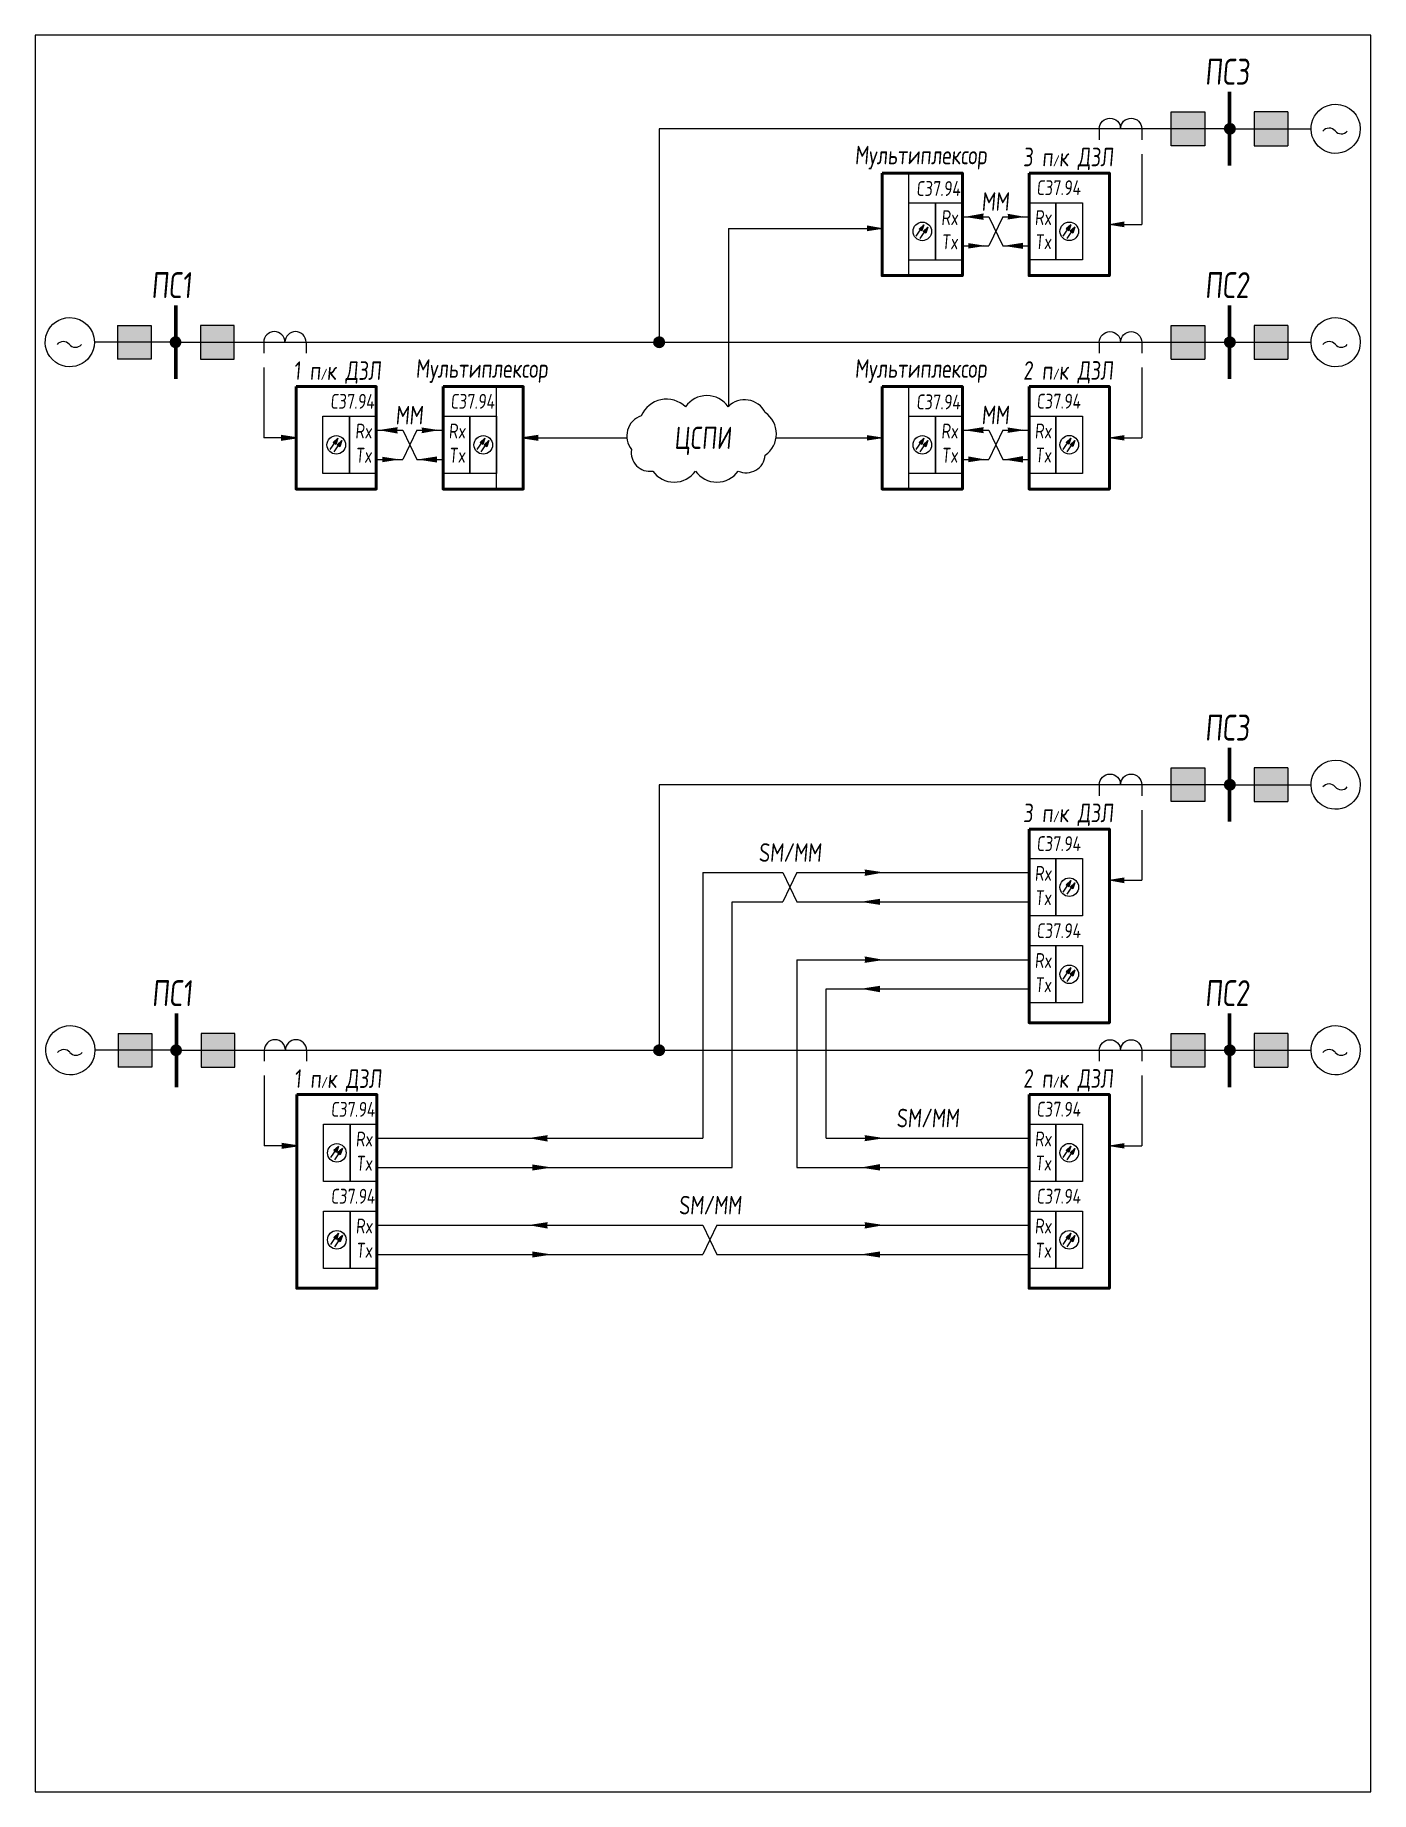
# Model space of a CAD drawing. Header units: millimetres. Extents: x 295 to 1122, y -11 to 225.
# Drawn here: x 510.6 to 690.6, y -11.3 to 225.4 of the extents above; entities that cross this region are included whole.
import ezdxf
from ezdxf.enums import TextEntityAlignment as Align

# ---------------------------------------------------------------- set-up
doc = ezdxf.new("R2010")
doc.units = ezdxf.units.MM
doc.layers.add('Невидимый', color=7, linetype='Continuous', lineweight=100, true_color=0xffffff, plot=False)
doc.styles.add('ИС РЗА', font='', dxfattribs={"width": 0.8, "oblique": 5, "height": 5})
doc.styles.get('ИС РЗА').set_extended_font_data('GOST type B')

msp = doc.modelspace()

# ---------------------------------------------------------------- texts
at = {"lineweight": 25, "style": 'ИС РЗА', "oblique": 5, "width": 0.8}
for s, height, p in [('MM', 2.5, (639.96, 203)), ('Rx', 2, (633.82, 200.82)), ('Rx', 2, (646.42, 200.84)), ('Tx', 2, (633.82, 197.56)), ('Tx', 2, (646.42, 197.58)), ('MM', 2.5, (560.98, 174.21)), ('MM', 2.5, (639.96, 174.23)), ('Rx', 2, (554.84, 172.06)), ('Rx', 2, (567.44, 172.06)), ('Rx', 2, (633.82, 172.06)), ('Rx', 2, (646.42, 172.08)), ('ЦСПИ', 3, (600.54, 171.15)), ('Tx', 2, (554.84, 168.8)), ('Tx', 2, (567.44, 168.8)), ('Tx', 2, (633.82, 168.8)), ('Tx', 2, (646.42, 168.82)), ('Rx', 2, (646.42, 112.45)), ('Tx', 2, (646.42, 109.18)), ('Rx', 2, (646.42, 100.71)), ('Tx', 2, (646.42, 97.44)), ('Rx', 2, (554.92, 76.64)), ('Rx', 2, (646.42, 76.66)), ('Tx', 2, (554.92, 73.38)), ('Tx', 2, (646.42, 73.4)), ('Rx', 2, (554.92, 64.92)), ('Rx', 2, (646.42, 64.92)), ('Tx', 2, (554.92, 61.66)), ('Tx', 2, (646.42, 61.66))]:
    msp.add_text(s, height=height, dxfattribs=at).set_placement(p, align=Align.MIDDLE_CENTER)
at = {"linetype": 'ByBlock', "char_height": 3.5, "attachment_point": 1, "style": 'ИС РЗА'}
for s, insert in [('ПС3', (668.18, 222.24)), ('ПС1', (526.19, 193.48)), ('ПС2', (668.18, 193.48)), ('ПС3', (668.18, 133.84)), ('ПС1', (526.27, 98.06)), ('ПС2', (668.18, 98.06))]:
    msp.add_mtext_dynamic_manual_height_columns(s, width=12.3102, gutter_width=12.35, heights=[3.41], dxfattribs=dict(at, insert=insert))
at = {"ltscale": 100, "char_height": 2.5, "attachment_point": 5, "style": 'ИС РЗА'}
for s, insert, width in [('Мультиплексор', (629.91, 208.92), 15.3624), ('3 п{\\H0.6000x;/}к ДЗЛ', (649.79, 208.74), 13.1932), ('1 п{\\H0.6000x;/}к ДЗЛ', (551.3, 179.95), 13.1932), ('Мультиплексор', (570.74, 180.15), 15.3624), ('Мультиплексор', (629.91, 180.15), 15.3624), ('2 п{\\H0.6000x;/}к ДЗЛ', (649.79, 179.97), 13.1932), ('3 п{\\H0.6000x;/}к ДЗЛ', (649.79, 120.34), 13.1932), ('1 п{\\H0.6000x;/}к ДЗЛ', (551.37, 84.53), 13.1932), ('2 п{\\H0.6000x;/}к ДЗЛ', (649.79, 84.55), 13.1932)]:
    msp.add_mtext(s, dxfattribs=dict(at, insert=insert, width=width))
at = {"lineweight": 25, "ltscale": 0.01, "attachment_point": 5, "style": 'ИС РЗА'}
for s, insert, char_height, width in [('\\pxqc;C37.94', (632.29, 204.75), 2, 8.1214), ('\\pxqc;C37.94', (648.49, 204.86), 2, 8.1214), ('\\pxqc;C37.94', (553.31, 176.07), 2, 8.1214), ('\\pxqc;C37.94', (569.52, 176.07), 2, 8.1214), ('\\pxqc;C37.94', (632.29, 175.99), 2, 8.1214), ('\\pxqc;C37.94', (648.49, 176.09), 2, 8.1214), ('\\pxqc;SM/MM', (612.29, 115.26), 2.5, 24.2862), ('\\pxqc;C37.94', (648.49, 116.46), 2, 8.1214), ('\\pxqc;C37.94', (648.49, 104.72), 2, 8.1214), ('\\pxqc;C37.94', (553.39, 80.65), 2, 8.1214), ('\\pxqc;SM/MM', (630.85, 79.48), 2.5, 24.2862), ('\\pxqc;C37.94', (648.49, 80.67), 2, 8.1214), ('\\pxqc;C37.94', (553.39, 68.94), 2, 8.1214), ('\\pxqc;SM/MM', (601.52, 67.74), 2.5, 24.2862), ('\\pxqc;C37.94', (648.49, 68.94), 2, 8.1214)]:
    msp.add_mtext(s, dxfattribs=dict(at, insert=insert, char_height=char_height, width=width))

# ---------------------------------------------------------------- blocks, each defined once
blk = doc.blocks.new('strelka')
at = {"ltscale": 0.01}
blk.add_hatch(color=256, dxfattribs=at).paths.add_polyline_path([(-515.7, -2087.8), (-513.8, -2087.8), (-514.7, -2091.4)])
for p, q in [((-515.7, -2087.8), (-513.8, -2087.8)), ((-514.7, -2091.4), (-515.7, -2087.8)), ((-514.7, -2091.4), (-513.8, -2087.8))]:
    blk.add_line(p, q, dxfattribs=at)

# ---------------------------------------------------------------- hatches: boundary and pattern name
at = {"true_color": 0xe7e8e9}
h = msp.add_hatch(color=254, dxfattribs=at)
h.dxf.hatch_style = 1
h.paths.add_polyline_path([(663.66, 215.07), (668.21, 215.07), (668.21, 210.52), (663.66, 210.52)])
at = {"linetype": 'Continuous'}
for points in [[(671.59, 213.6, 1), (671.59, 211.99, 1)], [(529.5, 184.83, -1), (529.5, 183.23, -1)], [(594.68, 184.84, 1), (594.68, 183.23, 1)], [(671.59, 184.83, 1), (671.59, 183.23, 1)], [(671.59, 125.2, 1), (671.59, 123.59, 1)], [(529.58, 89.41, -1), (529.58, 87.81, -1)], [(594.68, 89.42, 1), (594.68, 87.81, 1)], [(671.59, 89.41, 1), (671.59, 87.81, 1)]]:
    msp.add_hatch(color=256, dxfattribs=at).paths.add_polyline_path(points)
at = {"true_color": 0xe7e8e9}
h = msp.add_hatch(color=254, dxfattribs=at)
h.dxf.hatch_style = 1
h.paths.add_polyline_path([(674.86, 215.07), (674.86, 210.52), (679.41, 210.52), (679.41, 215.07)])
at = {"true_color": 0x000000}
h = msp.add_hatch(color=18, dxfattribs=at)
h.dxf.hatch_style = 1
h.paths.add_polyline_path([(638.38, 200.95), (636.36, 200.95), (638.38, 201.28)])
h.paths.add_polyline_path([(638.38, 200.63), (636.36, 200.95), (638.38, 200.95)])
h = msp.add_hatch(color=18, dxfattribs=at)
h.dxf.hatch_style = 1
h.paths.add_polyline_path([(641.68, 200.95), (643.7, 200.95), (641.68, 201.28)])
h.paths.add_polyline_path([(641.68, 200.63), (643.7, 200.95), (641.68, 200.95)])
h = msp.add_hatch(color=18, dxfattribs=at)
h.dxf.hatch_style = 1
h.paths.add_polyline_path([(622.7, 199.38), (624.72, 199.38), (622.7, 199.71)])
h.paths.add_polyline_path([(622.7, 199.05), (624.72, 199.38), (622.7, 199.38)])
h = msp.add_hatch(color=18, dxfattribs=at)
h.dxf.hatch_style = 1
h.paths.add_polyline_path([(657.36, 199.92), (655.34, 199.92), (657.36, 199.59)])
h.paths.add_polyline_path([(657.36, 200.25), (655.34, 199.92), (657.36, 199.92)])
h = msp.add_hatch(color=18, dxfattribs=at)
h.dxf.hatch_style = 1
h.paths.add_polyline_path([(636.36, 197.02), (638.38, 197.02), (636.36, 197.34)])
h.paths.add_polyline_path([(636.36, 196.69), (638.38, 197.02), (636.36, 197.02)])
h = msp.add_hatch(color=18, dxfattribs=at)
h.dxf.hatch_style = 1
h.paths.add_polyline_path([(643.7, 197.02), (641.68, 197.02), (643.7, 197.34)])
h.paths.add_polyline_path([(643.7, 196.69), (641.68, 197.02), (643.7, 197.02)])
at = {"true_color": 0xe7e8e9}
h = msp.add_hatch(color=254, dxfattribs=at)
h.dxf.hatch_style = 1
h.paths.add_polyline_path([(526.23, 186.31), (526.23, 181.76), (521.68, 181.76), (521.68, 186.31)])
h = msp.add_hatch(color=254, dxfattribs=at)
h.dxf.hatch_style = 1
h.paths.add_polyline_path([(537.42, 186.31), (532.87, 186.31), (532.87, 181.76), (537.42, 181.76)])
h = msp.add_hatch(color=254, dxfattribs=at)
h.dxf.hatch_style = 1
h.paths.add_polyline_path([(668.21, 186.31), (668.21, 181.76), (663.66, 181.76), (663.66, 186.31)])
h = msp.add_hatch(color=254, dxfattribs=at)
h.dxf.hatch_style = 1
h.paths.add_polyline_path([(674.86, 186.31), (674.86, 181.76), (679.41, 181.76), (679.41, 186.31)])
at = {"true_color": 0x000000}
h = msp.add_hatch(color=18, dxfattribs=at)
h.dxf.hatch_style = 1
h.paths.add_polyline_path([(543.73, 171.15), (545.75, 171.15), (543.73, 170.83)])
h.paths.add_polyline_path([(543.73, 171.48), (545.75, 171.15), (543.73, 171.15)])
h = msp.add_hatch(color=18, dxfattribs=at)
h.dxf.hatch_style = 1
h.paths.add_polyline_path([(559.4, 172.17), (557.38, 172.17), (559.4, 172.5)])
h.paths.add_polyline_path([(559.4, 171.84), (557.38, 172.17), (559.4, 172.17)])
h = msp.add_hatch(color=18, dxfattribs=at)
h.dxf.hatch_style = 1
h.paths.add_polyline_path([(562.71, 172.17), (564.73, 172.17), (562.71, 172.5)])
h.paths.add_polyline_path([(562.71, 171.84), (564.73, 172.17), (562.71, 172.17)])
h = msp.add_hatch(color=18, dxfattribs=at)
h.dxf.hatch_style = 1
h.paths.add_polyline_path([(578.38, 171.15), (576.36, 171.15), (578.38, 171.48)])
h.paths.add_polyline_path([(578.38, 170.83), (576.36, 171.15), (578.38, 171.15)])
h = msp.add_hatch(color=18, dxfattribs=at)
h.dxf.hatch_style = 1
h.paths.add_polyline_path([(622.7, 171.15), (624.72, 171.15), (622.7, 171.48)])
h.paths.add_polyline_path([(622.7, 170.83), (624.72, 171.15), (622.7, 171.15)])
h = msp.add_hatch(color=18, dxfattribs=at)
h.dxf.hatch_style = 1
h.paths.add_polyline_path([(638.38, 172.19), (636.36, 172.19), (638.38, 172.52)])
h.paths.add_polyline_path([(638.38, 171.86), (636.36, 172.19), (638.38, 172.19)])
h = msp.add_hatch(color=18, dxfattribs=at)
h.dxf.hatch_style = 1
h.paths.add_polyline_path([(641.68, 172.19), (643.7, 172.19), (641.68, 172.52)])
h.paths.add_polyline_path([(641.68, 171.86), (643.7, 172.19), (641.68, 172.19)])
h = msp.add_hatch(color=18, dxfattribs=at)
h.dxf.hatch_style = 1
h.paths.add_polyline_path([(657.36, 171.15), (655.34, 171.15), (657.36, 170.83)])
h.paths.add_polyline_path([(657.36, 171.48), (655.34, 171.15), (657.36, 171.15)])
h = msp.add_hatch(color=18, dxfattribs=at)
h.dxf.hatch_style = 1
h.paths.add_polyline_path([(557.38, 168.23), (559.4, 168.23), (557.38, 168.56)])
h.paths.add_polyline_path([(557.38, 167.91), (559.4, 168.23), (557.38, 168.23)])
h = msp.add_hatch(color=18, dxfattribs=at)
h.dxf.hatch_style = 1
h.paths.add_polyline_path([(564.73, 168.23), (562.71, 168.23), (564.73, 168.56)])
h.paths.add_polyline_path([(564.73, 167.91), (562.71, 168.23), (564.73, 168.23)])
h = msp.add_hatch(color=18, dxfattribs=at)
h.dxf.hatch_style = 1
h.paths.add_polyline_path([(636.36, 168.25), (638.38, 168.25), (636.36, 168.58)])
h.paths.add_polyline_path([(636.36, 167.92), (638.38, 168.25), (636.36, 168.25)])
h = msp.add_hatch(color=18, dxfattribs=at)
h.dxf.hatch_style = 1
h.paths.add_polyline_path([(643.7, 168.25), (641.68, 168.25), (643.7, 168.58)])
h.paths.add_polyline_path([(643.7, 167.92), (641.68, 168.25), (643.7, 168.25)])
at = {"true_color": 0xe7e8e9}
h = msp.add_hatch(color=254, dxfattribs=at)
h.dxf.hatch_style = 1
h.paths.add_polyline_path([(663.66, 126.68), (668.21, 126.68), (668.21, 122.13), (663.66, 122.13)])
h = msp.add_hatch(color=254, dxfattribs=at)
h.dxf.hatch_style = 1
h.paths.add_polyline_path([(674.86, 126.68), (674.86, 122.13), (679.41, 122.13), (679.41, 126.68)])
at = {"true_color": 0x000000}
h = msp.add_hatch(color=18, dxfattribs=at)
h.dxf.hatch_style = 1
h.paths.add_polyline_path([(622.41, 112.56), (624.43, 112.56), (622.41, 112.23)])
h.paths.add_polyline_path([(622.41, 112.89), (624.43, 112.56), (622.41, 112.56)])
h = msp.add_hatch(color=18, dxfattribs=at)
h.dxf.hatch_style = 1
h.paths.add_polyline_path([(657.36, 111.52), (655.34, 111.52), (657.36, 111.19)])
h.paths.add_polyline_path([(657.36, 111.85), (655.34, 111.52), (657.36, 111.52)])
h = msp.add_hatch(color=18, dxfattribs=at)
h.dxf.hatch_style = 1
h.paths.add_polyline_path([(624.43, 108.62), (622.41, 108.62), (624.43, 108.95)])
h.paths.add_polyline_path([(624.43, 108.29), (622.41, 108.62), (624.43, 108.62)])
h = msp.add_hatch(color=18, dxfattribs=at)
h.dxf.hatch_style = 1
h.paths.add_polyline_path([(622.41, 100.82), (624.43, 100.82), (622.41, 100.49)])
h.paths.add_polyline_path([(622.41, 101.15), (624.43, 100.82), (622.41, 100.82)])
h = msp.add_hatch(color=18, dxfattribs=at)
h.dxf.hatch_style = 1
h.paths.add_polyline_path([(624.43, 96.88), (622.41, 96.88), (624.43, 97.21)])
h.paths.add_polyline_path([(624.43, 96.55), (622.41, 96.88), (624.43, 96.88)])
at = {"true_color": 0xe7e8e9}
h = msp.add_hatch(color=254, dxfattribs=at)
h.dxf.hatch_style = 1
h.paths.add_polyline_path([(526.31, 90.89), (526.31, 86.34), (521.75, 86.34), (521.75, 90.89)])
h = msp.add_hatch(color=254, dxfattribs=at)
h.dxf.hatch_style = 1
h.paths.add_polyline_path([(532.95, 86.34), (537.5, 86.34), (537.5, 90.89), (532.95, 90.89)])
h = msp.add_hatch(color=254, dxfattribs=at)
h.dxf.hatch_style = 1
h.paths.add_polyline_path([(663.66, 90.89), (668.21, 90.89), (668.21, 86.34), (663.66, 86.34)])
h = msp.add_hatch(color=254, dxfattribs=at)
h.dxf.hatch_style = 1
h.paths.add_polyline_path([(674.86, 90.89), (674.86, 86.34), (679.41, 86.34), (679.41, 90.89)])
at = {"true_color": 0x000000}
h = msp.add_hatch(color=18, dxfattribs=at)
h.dxf.hatch_style = 1
h.paths.add_polyline_path([(543.81, 75.73), (545.83, 75.73), (543.81, 75.4)])
h.paths.add_polyline_path([(543.81, 76.06), (545.83, 75.73), (543.81, 75.73)])
h = msp.add_hatch(color=18, dxfattribs=at)
h.dxf.hatch_style = 1
h.paths.add_polyline_path([(579.62, 76.75), (577.6, 76.75), (579.62, 77.08)])
h.paths.add_polyline_path([(579.62, 76.42), (577.6, 76.75), (579.62, 76.75)])
h = msp.add_hatch(color=18, dxfattribs=at)
h.dxf.hatch_style = 1
h.paths.add_polyline_path([(622.41, 76.77), (624.43, 76.77), (622.41, 76.44)])
h.paths.add_polyline_path([(622.41, 77.1), (624.43, 76.77), (622.41, 76.77)])
h = msp.add_hatch(color=18, dxfattribs=at)
h.dxf.hatch_style = 1
h.paths.add_polyline_path([(657.36, 75.73), (655.34, 75.73), (657.36, 75.4)])
h.paths.add_polyline_path([(657.36, 76.06), (655.34, 75.73), (657.36, 75.73)])
h = msp.add_hatch(color=18, dxfattribs=at)
h.dxf.hatch_style = 1
h.paths.add_polyline_path([(577.6, 72.81), (579.62, 72.81), (577.6, 72.48)])
h.paths.add_polyline_path([(577.6, 73.14), (579.62, 72.81), (577.6, 72.81)])
h = msp.add_hatch(color=18, dxfattribs=at)
h.dxf.hatch_style = 1
h.paths.add_polyline_path([(624.43, 72.83), (622.41, 72.83), (624.43, 73.16)])
h.paths.add_polyline_path([(624.43, 72.5), (622.41, 72.83), (624.43, 72.83)])
h = msp.add_hatch(color=18, dxfattribs=at)
h.dxf.hatch_style = 1
h.paths.add_polyline_path([(579.62, 65.03), (577.6, 65.03), (579.62, 65.36)])
h.paths.add_polyline_path([(579.62, 64.7), (577.6, 65.03), (579.62, 65.03)])
h = msp.add_hatch(color=18, dxfattribs=at)
h.dxf.hatch_style = 1
h.paths.add_polyline_path([(622.41, 65.03), (624.43, 65.03), (622.41, 64.7)])
h.paths.add_polyline_path([(622.41, 65.36), (624.43, 65.03), (622.41, 65.03)])
h = msp.add_hatch(color=18, dxfattribs=at)
h.dxf.hatch_style = 1
h.paths.add_polyline_path([(577.6, 61.09), (579.62, 61.09), (577.6, 60.77)])
h.paths.add_polyline_path([(577.6, 61.42), (579.62, 61.09), (577.6, 61.09)])
h = msp.add_hatch(color=18, dxfattribs=at)
h.dxf.hatch_style = 1
h.paths.add_polyline_path([(624.43, 61.09), (622.41, 61.09), (624.43, 61.42)])
h.paths.add_polyline_path([(624.43, 60.77), (622.41, 61.09), (624.43, 61.09)])

# ---------------------------------------------------------------- linework, layer by layer
at = {"linetype": 'Continuous', "lineweight": 60}
for p, q in [((671.54, 217.76), (671.54, 207.84)), ((529.55, 188.99), (529.55, 179.08)), ((671.54, 188.99), (671.54, 179.08)), ((671.54, 129.36), (671.54, 119.44)), ((529.63, 93.57), (529.63, 83.66)), ((671.54, 93.57), (671.54, 83.66))]:
    msp.add_line(p, q, dxfattribs=at)
at = {"linetype": 'Continuous'}
for p, q in [((663.66, 210.52), (663.66, 215.07)), ((663.66, 215.07), (668.21, 215.07)), ((663.66, 210.52), (663.66, 215.07)), ((663.66, 215.07), (668.21, 215.07)), ((668.21, 215.07), (668.21, 210.52)), ((668.21, 215.07), (668.21, 210.52)), ((674.86, 215.07), (674.86, 210.52)), ((679.41, 215.07), (674.86, 215.07)), ((674.86, 215.07), (674.86, 210.52)), ((679.41, 215.07), (674.86, 215.07)), ((679.41, 215.07), (679.41, 210.52)), ((671.57, 212.11), (671.57, 212.11)), ((671.57, 212.11), (671.57, 212.11)), ((668.21, 210.52), (663.66, 210.52)), ((668.21, 210.52), (663.66, 210.52)), ((674.86, 210.52), (679.41, 210.52)), ((674.86, 210.52), (679.41, 210.52)), ((521.68, 186.31), (526.23, 186.31)), ((521.68, 186.31), (526.23, 186.31)), ((521.68, 186.31), (521.68, 181.76)), ((526.23, 186.31), (526.23, 181.76)), ((526.23, 186.31), (526.23, 181.76)), ((532.87, 186.31), (532.87, 181.76)), ((537.42, 186.31), (532.87, 186.31)), ((532.87, 186.31), (532.87, 181.76)), ((537.42, 186.31), (532.87, 186.31)), ((537.42, 181.76), (537.42, 186.31)), ((537.42, 181.76), (537.42, 186.31)), ((663.66, 181.76), (663.66, 186.31)), ((663.66, 186.31), (668.21, 186.31)), ((663.66, 181.76), (663.66, 186.31)), ((663.66, 186.31), (668.21, 186.31)), ((668.21, 186.31), (668.21, 181.76)), ((668.21, 186.31), (668.21, 181.76)), ((674.86, 186.31), (674.86, 181.76)), ((679.41, 186.31), (674.86, 186.31)), ((674.86, 186.31), (674.86, 181.76)), ((679.41, 186.31), (674.86, 186.31)), ((679.41, 186.31), (679.41, 181.76)), ((529.52, 183.34), (529.52, 183.34)), ((529.52, 183.34), (529.52, 183.34)), ((594.66, 183.35), (594.66, 183.35)), ((594.66, 183.35), (594.66, 183.35)), ((671.57, 183.34), (671.57, 183.34)), ((671.57, 183.34), (671.57, 183.34)), ((526.23, 181.76), (521.68, 181.76)), ((526.23, 181.76), (521.68, 181.76)), ((532.87, 181.76), (537.42, 181.76)), ((532.87, 181.76), (537.42, 181.76)), ((663.66, 181.76), (668.21, 181.76)), ((674.86, 181.76), (679.41, 181.76)), ((674.86, 181.76), (679.41, 181.76)), ((663.66, 122.13), (663.66, 126.68)), ((663.66, 126.68), (668.21, 126.68)), ((663.66, 122.13), (663.66, 126.68)), ((663.66, 126.68), (668.21, 126.68)), ((668.21, 126.68), (668.21, 122.13)), ((668.21, 126.68), (668.21, 122.13)), ((674.86, 126.68), (674.86, 122.13)), ((679.41, 126.68), (674.86, 126.68)), ((674.86, 126.68), (674.86, 122.13)), ((679.41, 126.68), (674.86, 126.68)), ((679.41, 126.68), (679.41, 122.13)), ((671.57, 123.71), (671.57, 123.71)), ((671.57, 123.71), (671.57, 123.71)), ((668.21, 122.13), (663.66, 122.13)), ((668.21, 122.13), (663.66, 122.13)), ((674.86, 122.13), (679.41, 122.13)), ((674.86, 122.13), (679.41, 122.13)), ((521.75, 90.89), (526.31, 90.89)), ((521.75, 90.89), (526.31, 90.89)), ((521.75, 90.89), (521.75, 86.34)), ((526.31, 90.89), (526.31, 86.34)), ((526.31, 90.89), (526.31, 86.34)), ((532.95, 90.89), (532.95, 86.34)), ((537.5, 90.89), (532.95, 90.89)), ((532.95, 90.89), (532.95, 86.34)), ((537.5, 90.89), (532.95, 90.89)), ((537.5, 86.34), (537.5, 90.89)), ((537.5, 86.34), (537.5, 90.89)), ((663.66, 86.34), (663.66, 90.89)), ((663.66, 90.89), (668.21, 90.89)), ((663.66, 86.34), (663.66, 90.89)), ((663.66, 90.89), (668.21, 90.89)), ((668.21, 90.89), (668.21, 86.34)), ((668.21, 90.89), (668.21, 86.34)), ((674.86, 90.89), (674.86, 86.34)), ((679.41, 90.89), (674.86, 90.89)), ((674.86, 90.89), (674.86, 86.34)), ((679.41, 90.89), (674.86, 90.89)), ((679.41, 90.89), (679.41, 86.34)), ((529.6, 87.92), (529.6, 87.92)), ((529.6, 87.92), (529.6, 87.92)), ((594.66, 87.93), (594.66, 87.93)), ((594.66, 87.93), (594.66, 87.93)), ((671.57, 87.92), (671.57, 87.92)), ((671.57, 87.92), (671.57, 87.92)), ((526.31, 86.34), (521.75, 86.34)), ((526.31, 86.34), (521.75, 86.34)), ((532.95, 86.34), (537.5, 86.34)), ((532.95, 86.34), (537.5, 86.34)), ((668.21, 86.34), (663.66, 86.34)), ((668.21, 86.34), (663.66, 86.34)), ((674.86, 86.34), (679.41, 86.34)), ((674.86, 86.34), (679.41, 86.34))]:
    msp.add_line(p, q, dxfattribs=at)
for p, q in [((671.57, 212.8), (594.68, 212.8)), ((594.68, 212.8), (594.68, 184.04)), ((671.54, 212.8), (682.53, 212.8)), ((659.71, 209.37), (659.71, 199.92)), ((628.33, 193.01), (628.33, 206.83)), ((638.38, 201.28), (636.36, 200.95)), ((641.68, 201.28), (643.7, 200.95)), ((604, 199.38), (624.72, 199.38)), ((604, 199.38), (604, 175.35)), ((622.7, 199.71), (624.72, 199.38)), ((624.72, 199.38), (622.7, 199.05)), ((629.32, 198.32), (630.36, 199.85)), ((629.85, 198.01), (630.89, 199.54)), ((635.53, 200.95), (639.09, 200.95)), ((636.36, 200.95), (638.38, 200.63)), ((639.09, 200.95), (640.97, 197.02)), ((640.97, 200.95), (639.09, 197.02)), ((640.97, 200.95), (644.53, 200.95)), ((643.7, 200.95), (641.68, 200.63)), ((649.13, 198.34), (650.17, 199.87)), ((649.65, 198.03), (650.69, 199.56)), ((655.34, 199.92), (657.36, 200.25)), ((657.36, 199.59), (655.34, 199.92)), ((655.82, 199.92), (659.71, 199.92)), ((635.53, 197.02), (639.09, 197.02)), ((636.36, 197.34), (638.38, 197.02)), ((638.38, 197.02), (636.36, 196.69)), ((640.97, 197.02), (644.53, 197.02)), ((643.7, 197.34), (641.68, 197.02)), ((641.68, 197.02), (643.7, 196.69)), ((529.55, 184.04), (518.56, 184.04)), ((529.55, 184.04), (671.54, 184.04)), ((671.54, 184.04), (682.53, 184.04)), ((541.38, 180.61), (541.38, 171.15)), ((659.71, 180.61), (659.71, 171.15)), ((572.76, 164.25), (572.76, 178.06)), ((628.33, 164.25), (628.33, 178.06)), ((545.26, 171.15), (541.38, 171.15)), ((545.75, 171.15), (543.73, 171.48)), ((543.73, 170.83), (545.75, 171.15)), ((550.35, 169.56), (551.39, 171.08)), ((550.87, 169.25), (551.91, 170.78)), ((556.56, 172.17), (560.12, 172.17)), ((559.4, 172.5), (557.38, 172.17)), ((557.38, 172.17), (559.4, 171.84)), ((560.12, 172.17), (562, 168.23)), ((562, 172.17), (560.12, 168.23)), ((562, 172.17), (565.56, 172.17)), ((562.71, 172.5), (564.73, 172.17)), ((564.73, 172.17), (562.71, 171.84)), ((570.15, 169.56), (571.19, 171.08)), ((570.68, 169.25), (571.72, 170.78)), ((578.38, 171.48), (576.36, 171.15)), ((576.36, 171.15), (590.32, 171.15)), ((576.36, 171.15), (578.38, 170.83)), ((610.43, 171.15), (624.72, 171.15)), ((622.7, 171.48), (624.72, 171.15)), ((624.72, 171.15), (622.7, 170.83)), ((629.32, 169.56), (630.36, 171.08)), ((629.85, 169.25), (630.89, 170.78)), ((635.53, 172.19), (639.09, 172.19)), ((638.38, 172.52), (636.36, 172.19)), ((636.36, 172.19), (638.38, 171.86)), ((639.09, 172.19), (640.97, 168.25)), ((640.97, 172.19), (639.09, 168.25)), ((640.97, 172.19), (644.53, 172.19)), ((641.68, 172.52), (643.7, 172.19)), ((643.7, 172.19), (641.68, 171.86)), ((649.13, 169.58), (650.17, 171.1)), ((649.65, 169.27), (650.69, 170.8)), ((655.34, 171.15), (657.36, 171.48)), ((657.36, 170.83), (655.34, 171.15)), ((655.82, 171.15), (659.71, 171.15)), ((556.56, 168.23), (560.12, 168.23)), ((557.38, 168.56), (559.4, 168.23)), ((559.4, 168.23), (557.38, 167.91)), ((562, 168.23), (565.56, 168.23)), ((564.73, 168.56), (562.71, 168.23)), ((562.71, 168.23), (564.73, 167.91)), ((635.53, 168.25), (639.09, 168.25)), ((636.36, 168.58), (638.38, 168.25)), ((638.38, 168.25), (636.36, 167.92)), ((640.97, 168.25), (644.53, 168.25)), ((643.7, 168.58), (641.68, 168.25)), ((641.68, 168.25), (643.7, 167.92)), ((671.54, 124.4), (594.68, 124.4)), ((594.68, 124.4), (594.68, 88.61)), ((671.54, 124.4), (682.53, 124.4)), ((659.71, 120.97), (659.71, 111.52)), ((600.58, 112.56), (600.58, 76.75)), ((600.58, 112.56), (611.35, 112.56)), ((611.35, 112.56), (613.23, 108.62)), ((613.23, 112.56), (611.35, 108.62)), ((613.23, 112.56), (644.53, 112.56)), ((624.43, 112.56), (622.41, 112.89)), ((622.41, 112.23), (624.43, 112.56)), ((649.13, 109.94), (650.17, 111.47)), ((655.34, 111.52), (657.36, 111.85)), ((657.36, 111.19), (655.34, 111.52)), ((655.82, 111.52), (659.71, 111.52)), ((624.43, 108.95), (622.41, 108.62)), ((649.65, 109.63), (650.69, 111.16)), ((604.52, 72.81), (604.52, 108.62)), ((604.52, 108.62), (611.35, 108.62)), ((613.23, 108.62), (644.53, 108.62)), ((622.41, 108.62), (624.43, 108.29)), ((613.23, 100.82), (644.53, 100.82)), ((613.23, 100.82), (613.23, 72.83)), ((624.43, 100.82), (622.41, 101.15)), ((622.41, 100.49), (624.43, 100.82)), ((649.13, 98.2), (650.17, 99.73)), ((624.43, 97.21), (622.41, 96.88)), ((649.65, 97.89), (650.69, 99.42)), ((617.17, 96.88), (644.53, 96.88)), ((617.17, 76.77), (617.17, 96.88)), ((622.41, 96.88), (624.43, 96.55)), ((529.63, 88.61), (518.64, 88.61)), ((529.63, 88.61), (671.57, 88.61)), ((671.54, 88.61), (682.53, 88.61)), ((541.46, 85.19), (541.46, 75.73)), ((659.71, 85.19), (659.71, 75.73)), ((545.83, 75.73), (543.81, 76.06)), ((556.63, 76.75), (600.58, 76.75)), ((579.62, 77.08), (577.6, 76.75)), ((577.6, 76.75), (579.62, 76.42)), ((617.17, 76.77), (644.53, 76.77)), ((624.43, 76.77), (622.41, 77.1)), ((622.41, 76.44), (624.43, 76.77)), ((655.34, 75.73), (657.36, 76.06)), ((545.34, 75.73), (541.46, 75.73)), ((543.81, 75.4), (545.83, 75.73)), ((550.43, 74.14), (551.47, 75.66)), ((550.95, 73.83), (551.99, 75.36)), ((649.13, 74.16), (650.17, 75.68)), ((649.65, 73.85), (650.69, 75.37)), ((657.36, 75.4), (655.34, 75.73)), ((655.82, 75.73), (659.71, 75.73)), ((556.63, 72.81), (604.52, 72.81)), ((579.62, 72.81), (577.6, 73.14)), ((577.6, 72.48), (579.62, 72.81)), ((613.23, 72.83), (644.53, 72.83)), ((624.43, 73.16), (622.41, 72.83)), ((622.41, 72.83), (624.43, 72.5)), ((550.43, 62.42), (551.47, 63.94)), ((556.63, 65.03), (600.58, 65.03)), ((579.62, 65.36), (577.6, 65.03)), ((577.6, 65.03), (579.62, 64.7)), ((600.58, 65.03), (602.46, 61.09)), ((602.46, 65.03), (600.58, 61.09)), ((602.46, 65.03), (644.53, 65.03)), ((624.43, 65.03), (622.41, 65.36)), ((622.41, 64.7), (624.43, 65.03)), ((649.13, 62.42), (650.17, 63.94)), ((550.95, 62.11), (551.99, 63.64)), ((649.65, 62.11), (650.69, 63.64)), ((556.63, 61.09), (600.58, 61.09)), ((579.62, 61.09), (577.6, 61.42)), ((577.6, 60.77), (579.62, 61.09)), ((602.46, 61.09), (644.53, 61.09)), ((624.43, 61.42), (622.41, 61.09)), ((622.41, 61.09), (624.43, 60.77))]:
    msp.add_line(p, q)
at = {"color": 0}
for p, q in [((653.99, 212.8), (653.99, 211.31)), ((659.71, 212.8), (659.71, 211.31)), ((541.38, 184.04), (541.38, 182.55)), ((547.09, 184.04), (547.09, 182.55)), ((653.99, 184.04), (653.99, 182.55)), ((659.71, 184.04), (659.71, 182.55)), ((653.99, 124.4), (653.99, 122.92)), ((659.71, 124.4), (659.71, 122.92)), ((541.46, 88.61), (541.46, 87.13)), ((547.17, 88.61), (547.17, 87.13)), ((653.99, 88.61), (653.99, 87.13)), ((659.71, 88.61), (659.71, 87.13))]:
    msp.add_line(p, q, dxfattribs=at)
at = {"color": 18, "lineweight": 50, "ltscale": 100, "true_color": 0x000000}
for points in [[(624.72, 206.83), (635.53, 206.83), (635.53, 193.01), (624.72, 193.01)], [(644.53, 206.83), (655.34, 206.83), (655.34, 193.01), (644.53, 193.01)], [(545.75, 178.06), (556.56, 178.06), (556.56, 164.25), (545.75, 164.25)], [(565.56, 178.06), (576.36, 178.06), (576.36, 164.25), (565.56, 164.25)], [(624.72, 178.06), (635.53, 178.06), (635.53, 164.25), (624.72, 164.25)], [(644.53, 178.06), (655.34, 178.06), (655.34, 164.25), (644.53, 164.25)], [(644.53, 118.43), (655.34, 118.43), (655.34, 92.32), (644.53, 92.32)], [(545.83, 82.64), (556.63, 82.64), (556.63, 56.53), (545.83, 56.53)], [(644.53, 82.64), (655.34, 82.64), (655.34, 56.53), (644.53, 56.53)]]:
    msp.add_lwpolyline(points, close=True, dxfattribs=at)
at = {"lineweight": 25}
for points in [[(631.93, 195.11), (628.33, 195.11), (628.33, 202.82), (631.93, 202.82)], [(635.53, 195.11), (631.93, 195.11), (631.93, 202.82), (635.53, 202.82)], [(648.13, 195.13), (644.53, 195.13), (644.53, 202.84), (648.13, 202.84)], [(651.73, 195.13), (648.13, 195.13), (648.13, 202.84), (651.73, 202.84)], [(552.95, 166.34), (549.35, 166.34), (549.35, 174.06), (552.95, 174.06)], [(556.56, 166.34), (552.95, 166.34), (552.95, 174.06), (556.56, 174.06)], [(569.16, 166.34), (565.56, 166.34), (565.56, 174.06), (569.16, 174.06)], [(572.76, 166.34), (569.16, 166.34), (569.16, 174.06), (572.76, 174.06)], [(631.93, 166.34), (628.33, 166.34), (628.33, 174.06), (631.93, 174.06)], [(635.53, 166.34), (631.93, 166.34), (631.93, 174.06), (635.53, 174.06)], [(648.13, 166.36), (644.53, 166.36), (644.53, 174.08), (648.13, 174.08)], [(651.73, 166.36), (648.13, 166.36), (648.13, 174.08), (651.73, 174.08)], [(648.13, 106.73), (644.53, 106.73), (644.53, 114.45), (648.13, 114.45)], [(651.73, 106.73), (648.13, 106.73), (648.13, 114.45), (651.73, 114.45)], [(648.13, 94.99), (644.53, 94.99), (644.53, 102.71), (648.13, 102.71)], [(651.73, 94.99), (648.13, 94.99), (648.13, 102.71), (651.73, 102.71)], [(553.03, 70.92), (549.43, 70.92), (549.43, 78.64), (553.03, 78.64)], [(556.63, 70.92), (553.03, 70.92), (553.03, 78.64), (556.63, 78.64)], [(648.13, 70.94), (644.53, 70.94), (644.53, 78.66), (648.13, 78.66)], [(651.73, 70.94), (648.13, 70.94), (648.13, 78.66), (651.73, 78.66)], [(553.03, 59.2), (549.43, 59.2), (549.43, 66.92), (553.03, 66.92)], [(556.63, 59.2), (553.03, 59.2), (553.03, 66.92), (556.63, 66.92)], [(648.13, 59.2), (644.53, 59.2), (644.53, 66.92), (648.13, 66.92)], [(651.73, 59.2), (648.13, 59.2), (648.13, 66.92), (651.73, 66.92)]]:
    msp.add_lwpolyline(points, close=True, dxfattribs=at)
msp.add_lwpolyline([(592.25, 174.11, 0.520567), (590.95, 169.58, 0.520567), (593.81, 166.68, 0.520567), (599.57, 166.68, 0.520567), (605.33, 166.68, 0.520567), (608.97, 168.8, 0.520567), (608.97, 174.56, 0.520567), (603.98, 175.34, 0.520567), (598.22, 175.34, 0.520567)], format="xyb", close=True)
for centre in [(630.14, 198.97), (649.94, 198.98), (551.16, 170.2), (570.97, 170.2), (630.14, 170.2), (649.94, 170.22), (649.94, 110.59), (649.94, 98.85), (551.24, 74.78), (649.94, 74.8), (551.24, 63.06), (649.94, 63.06)]:
    msp.add_circle(centre, 1.25)
at = {"color": 0, "extrusion": (0, 0, -1)}
for centre in [(-655.42, 212.8), (-658.28, 212.8), (-655.42, 184.04), (-658.28, 184.04), (-655.42, 124.4), (-658.28, 124.4), (-655.42, 88.61), (-658.28, 88.61)]:
    msp.add_arc(centre, 1.43, 0, 180, dxfattribs=at)
at = {"lineweight": 25, "ltscale": 100}
for centre, start, end in [((684.96, 211.83), 40.3079, 141.7009), ((686.6, 213.18), 218.2991, 319.6921), ((514.37, 183.07), 40.3079, 141.7009), ((516.01, 184.41), 218.2991, 319.6921), ((684.96, 183.07), 40.3079, 141.7009), ((686.6, 184.41), 218.2991, 319.6921), ((684.96, 123.44), 40.3079, 141.7009), ((686.6, 124.78), 218.2991, 319.6921), ((514.45, 87.65), 40.3079, 141.7009), ((516.09, 88.99), 218.2991, 319.6921), ((684.96, 87.65), 40.3079, 141.7009), ((686.6, 88.99), 218.2991, 319.6921)]:
    msp.add_arc(centre, 1.06, start, end, dxfattribs=at)
at = {"color": 0}
for centre in [(542.81, 184.04), (545.67, 184.04), (542.89, 88.61), (545.74, 88.61)]:
    msp.add_arc(centre, 1.43, 0, 180, dxfattribs=at)
at = {"linetype": 'Continuous'}
for points in [[(683.5, 210.46), (681.42, 212.54), (682.89, 216.11), (685.84, 216.11)], [(685.84, 216.11), (687.67, 216.11), (689.15, 214.62), (689.15, 212.8)], [(671.57, 212.11), (670.95, 212.11), (670.64, 212.85), (671.08, 213.29)], [(671.57, 212.11), (670.95, 212.11), (670.64, 212.85), (671.08, 213.29)], [(671.08, 213.29), (671.52, 213.72), (672.26, 213.41), (672.26, 212.8)], [(671.08, 213.29), (671.52, 213.72), (672.26, 213.41), (672.26, 212.8)], [(672.26, 212.8), (672.26, 212.42), (671.95, 212.11), (671.57, 212.11)], [(672.26, 212.8), (672.26, 212.42), (671.95, 212.11), (671.57, 212.11)], [(689.15, 212.8), (689.15, 209.85), (685.59, 208.37), (683.5, 210.46)], [(512.91, 181.69), (510.83, 183.78), (512.3, 187.35), (515.25, 187.35)], [(515.25, 187.35), (517.08, 187.35), (518.56, 185.86), (518.56, 184.04)], [(683.5, 181.69), (681.42, 183.78), (682.89, 187.35), (685.84, 187.35)], [(685.84, 187.35), (687.67, 187.35), (689.15, 185.86), (689.15, 184.04)], [(530, 184.52), (529.57, 184.96), (528.83, 184.65), (528.83, 184.04)], [(530, 184.52), (529.57, 184.96), (528.83, 184.65), (528.83, 184.04)], [(594.18, 184.53), (594.61, 184.96), (595.35, 184.66), (595.35, 184.04)], [(594.18, 184.53), (594.61, 184.96), (595.35, 184.66), (595.35, 184.04)], [(671.08, 184.52), (671.52, 184.96), (672.26, 184.65), (672.26, 184.04)], [(671.08, 184.52), (671.52, 184.96), (672.26, 184.65), (672.26, 184.04)], [(518.56, 184.04), (518.56, 181.09), (515, 179.61), (512.91, 181.69)], [(528.83, 184.04), (528.83, 183.65), (529.14, 183.34), (529.52, 183.34)], [(528.83, 184.04), (528.83, 183.65), (529.14, 183.34), (529.52, 183.34)], [(529.52, 183.34), (530.13, 183.34), (530.45, 184.09), (530, 184.52)], [(529.52, 183.34), (530.13, 183.34), (530.45, 184.09), (530, 184.52)], [(594.66, 183.35), (594.05, 183.35), (593.73, 184.09), (594.18, 184.53)], [(594.66, 183.35), (594.05, 183.35), (593.73, 184.09), (594.18, 184.53)], [(595.35, 184.04), (595.35, 183.66), (595.05, 183.35), (594.66, 183.35)], [(595.35, 184.04), (595.35, 183.66), (595.05, 183.35), (594.66, 183.35)], [(671.57, 183.34), (670.95, 183.34), (670.64, 184.09), (671.08, 184.52)], [(671.57, 183.34), (670.95, 183.34), (670.64, 184.09), (671.08, 184.52)], [(672.26, 184.04), (672.26, 183.65), (671.95, 183.34), (671.57, 183.34)], [(672.26, 184.04), (672.26, 183.65), (671.95, 183.34), (671.57, 183.34)], [(689.15, 184.04), (689.15, 181.09), (685.59, 179.61), (683.5, 181.69)], [(683.5, 122.06), (681.42, 124.15), (682.89, 127.71), (685.84, 127.71)], [(685.84, 127.71), (687.67, 127.71), (689.15, 126.23), (689.15, 124.4)], [(671.57, 123.71), (670.95, 123.71), (670.64, 124.45), (671.08, 124.89)], [(671.57, 123.71), (670.95, 123.71), (670.64, 124.45), (671.08, 124.89)], [(671.08, 124.89), (671.52, 125.32), (672.26, 125.02), (672.26, 124.4)], [(671.08, 124.89), (671.52, 125.32), (672.26, 125.02), (672.26, 124.4)], [(672.26, 124.4), (672.26, 124.02), (671.95, 123.71), (671.57, 123.71)], [(672.26, 124.4), (672.26, 124.02), (671.95, 123.71), (671.57, 123.71)], [(689.15, 124.4), (689.15, 121.45), (685.59, 119.98), (683.5, 122.06)], [(512.99, 86.27), (510.91, 88.36), (512.38, 91.93), (515.33, 91.93)], [(515.33, 91.93), (517.16, 91.93), (518.64, 90.44), (518.64, 88.61)], [(683.5, 86.27), (681.42, 88.36), (682.89, 91.93), (685.84, 91.93)], [(685.84, 91.93), (687.67, 91.93), (689.15, 90.44), (689.15, 88.61)], [(518.64, 88.61), (518.64, 85.67), (515.07, 84.19), (512.99, 86.27)], [(530.08, 89.1), (529.65, 89.54), (528.91, 89.23), (528.91, 88.61)], [(530.08, 89.1), (529.65, 89.54), (528.91, 89.23), (528.91, 88.61)], [(528.91, 88.61), (528.91, 88.23), (529.21, 87.92), (529.6, 87.92)], [(528.91, 88.61), (528.91, 88.23), (529.21, 87.92), (529.6, 87.92)], [(529.6, 87.92), (530.21, 87.92), (530.53, 88.67), (530.08, 89.1)], [(529.6, 87.92), (530.21, 87.92), (530.53, 88.67), (530.08, 89.1)], [(594.66, 87.93), (594.05, 87.93), (593.73, 88.67), (594.18, 89.11)], [(594.66, 87.93), (594.05, 87.93), (593.73, 88.67), (594.18, 89.11)], [(594.18, 89.11), (594.61, 89.54), (595.35, 89.23), (595.35, 88.62)], [(594.18, 89.11), (594.61, 89.54), (595.35, 89.23), (595.35, 88.62)], [(595.35, 88.62), (595.35, 88.24), (595.05, 87.93), (594.66, 87.93)], [(595.35, 88.62), (595.35, 88.24), (595.05, 87.93), (594.66, 87.93)], [(671.57, 87.92), (670.95, 87.92), (670.64, 88.67), (671.08, 89.1)], [(671.57, 87.92), (670.95, 87.92), (670.64, 88.67), (671.08, 89.1)], [(671.08, 89.1), (671.52, 89.54), (672.26, 89.23), (672.26, 88.61)], [(671.08, 89.1), (671.52, 89.54), (672.26, 89.23), (672.26, 88.61)], [(672.26, 88.61), (672.26, 88.23), (671.95, 87.92), (671.57, 87.92)], [(672.26, 88.61), (672.26, 88.23), (671.95, 87.92), (671.57, 87.92)], [(689.15, 88.61), (689.15, 85.67), (685.59, 84.19), (683.5, 86.27)]]:
    msp.add_open_spline(points, degree=3, dxfattribs=at)
at = {"layer": 'Невидимый', "color": 4, "lineweight": -2}
msp.add_lwpolyline([(510.58, -11.33), (690.58, -11.33), (690.58, 225.42), (510.58, 225.42)], close=True, dxfattribs=at)

# ---------------------------------------------------------------- block references
at = {"lineweight": 20, "yscale": 0.2310643742024468, "zscale": 0.2310643742024468, "rotation": 145.7514964970845}
for p, xscale in [((260.09, -132.67), 0.2310643742024468), ((260.61, -132.98), 0.2310643742024469), ((279.89, -132.65), 0.2310643742024468), ((280.42, -132.96), 0.2310643742024469), ((181.11, -161.44), 0.2310643742024468), ((181.64, -161.75), 0.2310643742024469), ((200.92, -161.44), 0.2310643742024468), ((201.44, -161.75), 0.2310643742024469), ((260.09, -161.44), 0.2310643742024468), ((260.61, -161.75), 0.2310643742024469), ((279.89, -161.42), 0.2310643742024468), ((280.42, -161.73), 0.2310643742024469), ((279.89, -221.05), 0.2310643742024468), ((280.42, -221.36), 0.2310643742024469), ((279.89, -232.79), 0.2310643742024468), ((280.42, -233.1), 0.2310643742024469), ((181.19, -256.86), 0.2310643742024468), ((279.89, -256.84), 0.2310643742024468), ((181.71, -257.17), 0.2310643742024469), ((280.42, -257.15), 0.2310643742024469), ((181.19, -268.58), 0.2310643742024468), ((279.89, -268.58), 0.2310643742024468), ((181.71, -268.89), 0.2310643742024469), ((280.42, -268.89), 0.2310643742024469)]:
    msp.add_blockref('strelka', p, dxfattribs=dict(at, xscale=xscale))

msp.set_redraw_order([(e.dxf.handle, doc.entitydb.next_handle()) for e in msp.query("TEXT MTEXT ATTDEF DIMENSION ARC_DIMENSION")])  # texts and dimensions are drawn at this point

doc.saveas('drawing.dxf')
